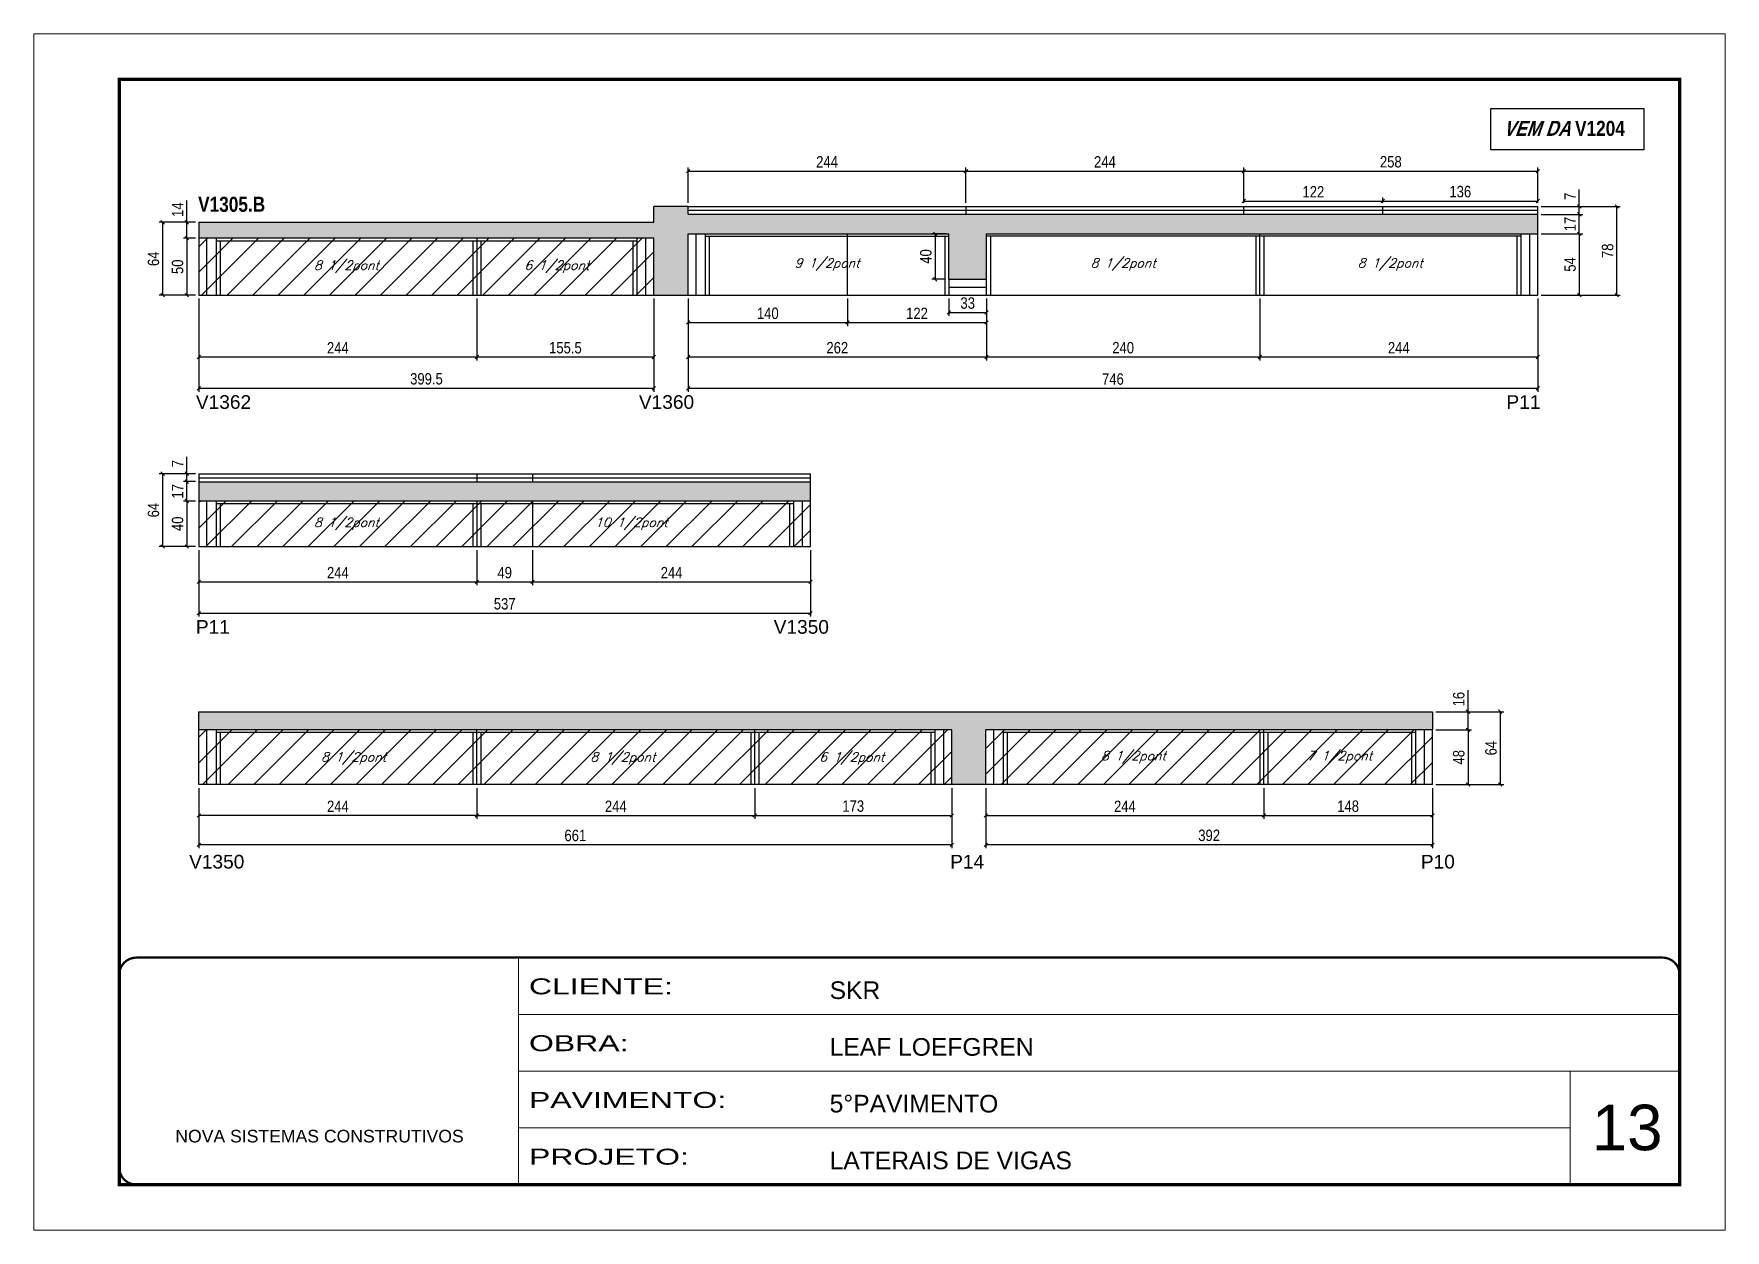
# Model space of a CAD drawing. Extents: x 3309 to 10384, y -2522 to 14608.
# Drawn here: x 3309 to 4794, y 10112 to 11162 of the extents above; entities that cross this region are included whole.
import ezdxf

# ---------------------------------------------------------------- set-up
doc = ezdxf.new("R2010")
doc.units = 0
doc.linetypes.add('CONTINUO', pattern=[0])
doc.linetypes.add('DASHED', pattern=[0.75, 0.5, -0.25])
for name, color, linetype in [('5', 5, 'Continuous'), ('COTA', 241, 'Continuous'), ('NOMENCLATURA', 7, 'Continuous'), ('Painéis', 200, 'Continuous'), ('SARR_2.2x7', 40, 'Continuous'), ('SARR_3.5x7', 81, 'Continuous'), ('texto', 7, 'Continuous')]:
    doc.layers.add(name, color=color, linetype=linetype)
for name, color, linetype, lineweight in [('CARIMBO', 255, 'Continuous', 9), ('Folhas', 255, 'Continuous', 9), ('Hachura', 251, 'Continuous', 9), ('SARRAFO DE PRESSAO', 251, 'DASHED', 9)]:
    doc.layers.add(name, color=color, linetype=linetype, lineweight=lineweight)
doc.styles.add('ARIAL', font='arial.ttf')
doc.styles.add('COTA TECNICA', font='techl___.ttf', dxfattribs={"height": 10})
doc.styles.add('Romans', font='romans.shx')
doc.styles.get("Standard").update_dxf_attribs({"font": 'arial.ttf'})
doc.styles.add('TECNICA', font='techb___.ttf', dxfattribs={"height": 10})
doc.styles.add('Tecnologia', font='')
doc.styles.get('Tecnologia').set_extended_font_data('Forgotten Futurist')
doc.dimstyles.new('PAINEL', dxfattribs={"dimtxt": 10, "dimasz": 3, "dimexe": 3, "dimexo": 3, "dimgap": 3, "dimtad": 1, "dimdec": 1, "dimzin": 12, "dimdsep": 46, "dimtxsty": 'COTA TECNICA', "dimblk1": 'OBLIQUE', "dimblk2": 'OBLIQUE', "dimsah": 1, "dimcen": 0.9, "dimclrd": 4, "dimclre": 4, "dimclrt": 240, "dimadec": 1, "dimazin": 3, "dimtfac": 1, "dimtdec": 1, "dimtmove": 0, "dimatfit": 3, "dimfxl": 1, "dimtolj": 1, "dimtzin": 12, "dimarcsym": 0})

msp = doc.modelspace()

# ---------------------------------------------------------------- texts
at = {"layer": '5', "linetype": 'Continuous'}
for s, rotation, p in [('V1362', 0.00004, (3451.67, 10832.99)), ('V1360', 0.00004, (3840.63, 10832.99)), ('P11', 0.00004, (4602.35, 10832.99)), ('P11', 0.00004, (3451.67, 10635.62)), ('V1350', 0.00004, (3959.01, 10635.62)), ('V1350', 0.00004, (3445.72, 10429.55)), ('P14', 0.00004, (4113.91, 10429.55)), ('P10', 359.99996, (4527.19, 10429.55))]:
    msp.add_text(s, height=12, rotation=rotation, dxfattribs=at).set_placement(p)
at = {"layer": 'CARIMBO', "style": 'ARIAL'}
msp.add_text('13', height=40, dxfattribs=at).set_placement((4677.23, 10182.28))
at = {"layer": 'NOMENCLATURA', "style": 'TECNICA'}
msp.add_text('V1305.B', height=13.2, dxfattribs=at).set_placement((3453.63, 11005.92))
at = {"layer": 'NOMENCLATURA', "insert": (4652.94, 11085.76, 0), "char_height": 13.2, "width": 300.2766, "attachment_point": 2, "style": 'TECNICA'}
msp.add_mtext('{\\Q19;VEM DA }V1204', dxfattribs=at)
at = {"layer": 'texto', "color": 2, "char_height": 8, "attachment_point": 5, "style": 'Romans'}
for s, insert in [('{\\Q19;\\C256;8 1/2pont}', (3583.85, 10957.73)), ('{\\Q19;\\C256;6 1/2pont}', (3768.6, 10957.73)), ('{\\Q19;\\C256;9 1/2pont}', (4005.85, 10959.73)), ('{\\Q19;\\C256;8 1/2pont}', (4265.85, 10959.73)), ('{\\Q19;\\C256;8 1/2pont}', (4500.35, 10959.73)), ('{\\Q19;\\C256;8 1/2pont}', (3583.85, 10732.07)), ('{\\Q19;\\C256;10 1/2pont}', (3833.93, 10732.07)), ('{\\Q19;\\C256;8 1/2pont}', (3590.1, 10526.18)), ('{\\Q19;\\C256;8 1/2pont}', (3826.6, 10526.18)), ('{\\Q19;\\C256;6 1/2pont}', (4027.6, 10526.18)), ('{\\Q19;\\C256;8 1/2pont}', (4274.85, 10527.18)), ('{\\Q19;\\C256;7 1/2pont}', (4455.85, 10527.18))]:
    msp.add_mtext(s, dxfattribs=dict(at, insert=insert))

# ---------------------------------------------------------------- blocks, each defined once
blk = doc.blocks.new('9999999999')
at = {"color": 30, "linetype": 'CONTINUO'}
for p, q in [((98564.6, 34230.2), (98564.6, 34429.4)), ((98564.6, 34379.6), (99584, 34379.6)), ((98564.6, 34329.8), (99488, 34329.8)), ((99584, 34329.8), (99488, 34329.8)), ((99488, 34329.8), (99488, 34230.2)), ((98564.6, 34280), (99488, 34280))]:
    blk.add_line(p, q, dxfattribs=at)
at = {"color": 30, "linetype": 'CONTINUO', "const_width": 2}
blk.add_lwpolyline([(99584, 34230.2), (99584, 34414.4, 0.414214), (99569, 34429.4), (98229, 34429.4, 0.414214), (98214, 34414.4), (98214, 34245.2, 0.414214), (98229, 34230.2), (99584, 34230.2)], format="xyb", dxfattribs=at)
at = {"layer": 'Folhas'}
blk.add_lwpolyline([(98139, 34190.2), (99624, 34190.2), (99624, 35240.2), (98139, 35240.2)], close=True, dxfattribs=at)
at = {"layer": 'Folhas', "color": 30, "const_width": 3}
blk.add_lwpolyline([(98214, 34230.2), (99584, 34230.2), (99584, 35200.2), (98214, 35200.2)], close=True, dxfattribs=at)
at = {"color": 7, "linetype": 'Continuous', "ltscale": 5, "style": 'ARIAL'}
for s, height, p in [('SKR', 15.48, (98837.7, 34393.1)), ('LEAF LOEFGREN', 15.483, (98837.7, 34343.3)), ('5°PAVIMENTO', 15.483, (98837.7, 34293.5)), ('NOVA SISTEMAS CONSTRUTIVOS', 11.059, (98263.2, 34267.2)), ('LATERAIS DE VIGAS', 15.483, (98837.7, 34243.7))]:
    blk.add_text(s, height=height, dxfattribs=at).set_placement(p)
at = {"layer": 'Folhas', "color": 7, "style": 'Tecnologia', "width": 1.5}
for s, p in [('CLIENTE:', (98573.7, 34397.2)), ('OBRA:', (98573.7, 34347.3)), ('PAVIMENTO:', (98573.7, 34297.5)), ('PROJETO:', (98573.7, 34247.7))]:
    blk.add_text(s, height=14, dxfattribs=at).set_placement(p)
blk = doc.blocks.new('_Oblique')
at = {"color": 0, "linetype": 'ByBlock', "lineweight": -2}
blk.add_line((-0.5, -0.5), (0.5, 0.5), dxfattribs=at)
blk = doc.blocks.new('*D278')
at = {"layer": 'COTA', "color": 4, "lineweight": -2, "transparency": 16777216}
for p, q in [((3454.3, 10929.7), (3454.3, 10848)), ((3853.8, 10929.7), (3853.8, 10848)), ((3454.3, 10851), (3853.8, 10851))]:
    blk.add_line(p, q, dxfattribs=at)
at = {"layer": 'Defpoints', "color": 0, "transparency": 16777216}
for p in [(3454.3, 10932.7), (3853.8, 10932.7), (3853.8, 10851)]:
    blk.add_point(p, dxfattribs=at)
at = {"layer": 'COTA', "color": 4, "lineweight": -2, "transparency": 16777216, "xscale": 3, "yscale": 3, "zscale": 3, "rotation": 180}
blk.add_blockref('_Oblique', (3454.3, 10851), dxfattribs=at)
at = {"layer": 'COTA', "color": 4, "lineweight": -2, "transparency": 16777216, "xscale": 3, "yscale": 3, "zscale": 3}
blk.add_blockref('_Oblique', (3853.8, 10851), dxfattribs=at)
at = {"layer": 'COTA', "color": 240, "transparency": 16777216, "insert": (3654.1, 10859.3), "char_height": 10, "attachment_point": 5, "style": 'COTA TECNICA'}
blk.add_mtext('\\A1;399.5', dxfattribs=at)
blk = doc.blocks.new('*D279')
at = {"layer": 'COTA', "color": 4, "lineweight": -2, "transparency": 16777216}
for p, q in [((3454.3, 10929.7), (3454.3, 10875.5)), ((3698.3, 10929.7), (3698.3, 10875.5)), ((3454.3, 10878.5), (3698.3, 10878.5))]:
    blk.add_line(p, q, dxfattribs=at)
at = {"layer": 'Defpoints', "color": 0, "transparency": 16777216}
for p in [(3454.3, 10932.7), (3698.3, 10932.7), (3698.3, 10878.5)]:
    blk.add_point(p, dxfattribs=at)
at = {"layer": 'COTA', "color": 4, "lineweight": -2, "transparency": 16777216, "xscale": 3, "yscale": 3, "zscale": 3, "rotation": 180}
blk.add_blockref('_Oblique', (3454.3, 10878.5), dxfattribs=at)
at = {"layer": 'COTA', "color": 4, "lineweight": -2, "transparency": 16777216, "xscale": 3, "yscale": 3, "zscale": 3}
blk.add_blockref('_Oblique', (3698.3, 10878.5), dxfattribs=at)
at = {"layer": 'COTA', "color": 240, "transparency": 16777216, "insert": (3576.3, 10886.6), "char_height": 10, "attachment_point": 5, "style": 'COTA TECNICA'}
blk.add_mtext('\\A1;244', dxfattribs=at)
blk = doc.blocks.new('*D280')
at = {"layer": 'COTA', "color": 4, "lineweight": -2, "transparency": 16777216}
for p, q in [((3698.3, 10929.7), (3698.3, 10875.5)), ((3853.8, 10929.7), (3853.8, 10875.5)), ((3698.3, 10878.5), (3853.8, 10878.5))]:
    blk.add_line(p, q, dxfattribs=at)
at = {"layer": 'Defpoints', "color": 0, "transparency": 16777216}
for p in [(3698.3, 10932.7), (3853.8, 10932.7), (3853.8, 10878.5)]:
    blk.add_point(p, dxfattribs=at)
at = {"layer": 'COTA', "color": 4, "lineweight": -2, "transparency": 16777216, "xscale": 3, "yscale": 3, "zscale": 3, "rotation": 180}
blk.add_blockref('_Oblique', (3698.3, 10878.5), dxfattribs=at)
at = {"layer": 'COTA', "color": 4, "lineweight": -2, "transparency": 16777216, "xscale": 3, "yscale": 3, "zscale": 3}
blk.add_blockref('_Oblique', (3853.8, 10878.5), dxfattribs=at)
at = {"layer": 'COTA', "color": 240, "transparency": 16777216, "insert": (3776.1, 10886.6), "char_height": 10, "attachment_point": 5, "style": 'COTA TECNICA'}
blk.add_mtext('\\A1;155.5', dxfattribs=at)
blk = doc.blocks.new('*D281')
at = {"layer": 'COTA', "color": 4, "lineweight": -2, "transparency": 16777216}
for p, q in [((3443.7, 10996.7), (3443.7, 11015.9)), ((3451.3, 10996.7), (3440.7, 10996.7)), ((3443.7, 10982.7), (3443.7, 10996.7)), ((3451.3, 10982.7), (3440.7, 10982.7))]:
    blk.add_line(p, q, dxfattribs=at)
at = {"layer": 'Defpoints', "color": 0, "transparency": 16777216}
for p in [(3443.7, 10996.7), (3454.3, 10996.7), (3454.3, 10982.7)]:
    blk.add_point(p, dxfattribs=at)
at = {"layer": 'COTA', "color": 4, "lineweight": -2, "transparency": 16777216, "xscale": 3, "yscale": 3, "zscale": 3}
for p, rotation in [((3443.7, 10996.7), 90), ((3443.7, 10982.7), 270)]:
    blk.add_blockref('_Oblique', p, dxfattribs=dict(at, rotation=rotation))
at = {"layer": 'COTA', "color": 240, "transparency": 16777216, "insert": (3435.6, 11007.8), "char_height": 10, "attachment_point": 5, "rotation": 90, "style": 'COTA TECNICA'}
blk.add_mtext('\\A1;14', dxfattribs=at)
blk = doc.blocks.new('*D282')
at = {"layer": 'COTA', "color": 4, "lineweight": -2, "transparency": 16777216}
for p, q in [((3451.3, 10982.7), (3440.7, 10982.7)), ((3443.7, 10982.7), (3443.7, 10932.7)), ((3451.3, 10932.7), (3440.7, 10932.7))]:
    blk.add_line(p, q, dxfattribs=at)
at = {"layer": 'Defpoints', "color": 0, "transparency": 16777216}
for p in [(3454.3, 10982.7), (3443.7, 10932.7), (3454.3, 10932.7)]:
    blk.add_point(p, dxfattribs=at)
at = {"layer": 'COTA', "color": 4, "lineweight": -2, "transparency": 16777216, "xscale": 3, "yscale": 3, "zscale": 3}
for p, rotation in [((3443.7, 10982.7), 90), ((3443.7, 10932.7), 270)]:
    blk.add_blockref('_Oblique', p, dxfattribs=dict(at, rotation=rotation))
at = {"layer": 'COTA', "color": 240, "transparency": 16777216, "insert": (3435.6, 10957.7), "char_height": 10, "attachment_point": 5, "rotation": 90, "style": 'COTA TECNICA'}
blk.add_mtext('\\A1;50', dxfattribs=at)
blk = doc.blocks.new('*D283')
at = {"layer": 'COTA', "color": 4, "lineweight": -2, "transparency": 16777216}
for p, q in [((3451.3, 10996.7), (3419.5, 10996.7)), ((3422.5, 10932.7), (3422.5, 10996.7)), ((3451.3, 10932.7), (3419.5, 10932.7))]:
    blk.add_line(p, q, dxfattribs=at)
at = {"layer": 'Defpoints', "color": 0, "transparency": 16777216}
for p in [(3422.5, 10996.7), (3454.3, 10996.7), (3454.3, 10932.7)]:
    blk.add_point(p, dxfattribs=at)
at = {"layer": 'COTA', "color": 4, "lineweight": -2, "transparency": 16777216, "xscale": 3, "yscale": 3, "zscale": 3}
for p, rotation in [((3422.5, 10996.7), 90), ((3422.5, 10932.7), 270)]:
    blk.add_blockref('_Oblique', p, dxfattribs=dict(at, rotation=rotation))
at = {"layer": 'COTA', "color": 240, "transparency": 16777216, "insert": (3414.4, 10964.7), "char_height": 10, "attachment_point": 5, "rotation": 90, "style": 'COTA TECNICA'}
blk.add_mtext('\\A1;64', dxfattribs=at)
blk = doc.blocks.new('*D284')
at = {"layer": 'COTA', "color": 4, "lineweight": -2, "transparency": 16777216}
for p, q in [((3883.8, 10929.7), (3883.8, 10848)), ((4629.8, 10929.7), (4629.8, 10848)), ((3883.8, 10851), (4629.8, 10851))]:
    blk.add_line(p, q, dxfattribs=at)
at = {"layer": 'Defpoints', "color": 0, "transparency": 16777216}
for p in [(3883.8, 10932.7), (4629.8, 10932.7), (4629.8, 10851)]:
    blk.add_point(p, dxfattribs=at)
at = {"layer": 'COTA', "color": 4, "lineweight": -2, "transparency": 16777216, "xscale": 3, "yscale": 3, "zscale": 3, "rotation": 180}
blk.add_blockref('_Oblique', (3883.8, 10851), dxfattribs=at)
at = {"layer": 'COTA', "color": 4, "lineweight": -2, "transparency": 16777216, "xscale": 3, "yscale": 3, "zscale": 3}
blk.add_blockref('_Oblique', (4629.8, 10851), dxfattribs=at)
at = {"layer": 'COTA', "color": 240, "transparency": 16777216, "insert": (4256.8, 10859.1), "char_height": 10, "attachment_point": 5, "style": 'COTA TECNICA'}
blk.add_mtext('\\A1;746', dxfattribs=at)
blk = doc.blocks.new('*D285')
at = {"layer": 'COTA', "color": 4, "lineweight": -2, "transparency": 16777216}
for p, q in [((4109.8, 10986.7), (4097.7, 10986.7)), ((4100.7, 10986.7), (4100.7, 10946.7)), ((4109.8, 10946.7), (4097.7, 10946.7))]:
    blk.add_line(p, q, dxfattribs=at)
at = {"layer": 'Defpoints', "color": 0, "transparency": 16777216}
for p in [(4112.8, 10986.7), (4100.7, 10946.7), (4112.8, 10946.7)]:
    blk.add_point(p, dxfattribs=at)
at = {"layer": 'COTA', "color": 4, "lineweight": -2, "transparency": 16777216, "xscale": 3, "yscale": 3, "zscale": 3}
for p, rotation in [((4100.7, 10986.7), 90), ((4100.7, 10946.7), 270)]:
    blk.add_blockref('_Oblique', p, dxfattribs=dict(at, rotation=rotation))
at = {"layer": 'COTA', "color": 240, "transparency": 16777216, "insert": (4092.6, 10966.7), "char_height": 10, "attachment_point": 5, "rotation": 90, "style": 'COTA TECNICA'}
blk.add_mtext('\\A1;40', dxfattribs=at)
blk = doc.blocks.new('*D286')
at = {"layer": 'COTA', "color": 4, "lineweight": -2, "transparency": 16777216}
for p, q in [((3883.8, 10929.7), (3883.8, 10875.5)), ((4145.8, 10929.7), (4145.8, 10875.5)), ((3883.8, 10878.5), (4145.8, 10878.5))]:
    blk.add_line(p, q, dxfattribs=at)
at = {"layer": 'Defpoints', "color": 0, "transparency": 16777216}
for p in [(3883.8, 10932.7), (4145.8, 10932.7), (4145.8, 10878.5)]:
    blk.add_point(p, dxfattribs=at)
at = {"layer": 'COTA', "color": 4, "lineweight": -2, "transparency": 16777216, "xscale": 3, "yscale": 3, "zscale": 3, "rotation": 180}
blk.add_blockref('_Oblique', (3883.8, 10878.5), dxfattribs=at)
at = {"layer": 'COTA', "color": 4, "lineweight": -2, "transparency": 16777216, "xscale": 3, "yscale": 3, "zscale": 3}
blk.add_blockref('_Oblique', (4145.8, 10878.5), dxfattribs=at)
at = {"layer": 'COTA', "color": 240, "transparency": 16777216, "insert": (4014.8, 10886.6), "char_height": 10, "attachment_point": 5, "style": 'COTA TECNICA'}
blk.add_mtext('\\A1;262', dxfattribs=at)
blk = doc.blocks.new('*D287')
at = {"layer": 'COTA', "color": 4, "lineweight": -2, "transparency": 16777216}
for p, q in [((3883.8, 10929.7), (3883.8, 10905.7)), ((4023.8, 10929.7), (4023.8, 10905.7)), ((3883.8, 10908.7), (4023.8, 10908.7))]:
    blk.add_line(p, q, dxfattribs=at)
at = {"layer": 'Defpoints', "color": 0, "transparency": 16777216}
for p in [(3883.8, 10932.7), (4023.8, 10932.7), (4023.8, 10908.7)]:
    blk.add_point(p, dxfattribs=at)
at = {"layer": 'COTA', "color": 4, "lineweight": -2, "transparency": 16777216, "xscale": 3, "yscale": 3, "zscale": 3, "rotation": 180}
blk.add_blockref('_Oblique', (3883.8, 10908.7), dxfattribs=at)
at = {"layer": 'COTA', "color": 4, "lineweight": -2, "transparency": 16777216, "xscale": 3, "yscale": 3, "zscale": 3}
blk.add_blockref('_Oblique', (4023.8, 10908.7), dxfattribs=at)
at = {"layer": 'COTA', "color": 240, "transparency": 16777216, "insert": (3953.8, 10916.8), "char_height": 10, "attachment_point": 5, "style": 'COTA TECNICA'}
blk.add_mtext('\\A1;140', dxfattribs=at)
blk = doc.blocks.new('*D288')
at = {"layer": 'COTA', "color": 4, "lineweight": -2, "transparency": 16777216}
for p, q in [((4023.8, 10929.7), (4023.8, 10905.7)), ((4145.8, 10929.7), (4145.8, 10905.7)), ((4023.8, 10908.7), (4145.8, 10908.7))]:
    blk.add_line(p, q, dxfattribs=at)
at = {"layer": 'Defpoints', "color": 0, "transparency": 16777216}
for p in [(4023.8, 10932.7), (4145.8, 10932.7), (4145.8, 10908.7)]:
    blk.add_point(p, dxfattribs=at)
at = {"layer": 'COTA', "color": 4, "lineweight": -2, "transparency": 16777216, "xscale": 3, "yscale": 3, "zscale": 3, "rotation": 180}
blk.add_blockref('_Oblique', (4023.8, 10908.7), dxfattribs=at)
at = {"layer": 'COTA', "color": 4, "lineweight": -2, "transparency": 16777216, "xscale": 3, "yscale": 3, "zscale": 3}
blk.add_blockref('_Oblique', (4145.8, 10908.7), dxfattribs=at)
at = {"layer": 'COTA', "color": 240, "transparency": 16777216, "insert": (4084.8, 10916.8), "char_height": 10, "attachment_point": 5, "style": 'COTA TECNICA'}
blk.add_mtext('\\A1;122', dxfattribs=at)
blk = doc.blocks.new('*D289')
at = {"layer": 'COTA', "color": 4, "lineweight": -2, "transparency": 16777216}
for p, q in [((4145.8, 10929.7), (4145.8, 10875.5)), ((4385.8, 10929.7), (4385.8, 10875.5)), ((4145.8, 10878.5), (4385.8, 10878.5))]:
    blk.add_line(p, q, dxfattribs=at)
at = {"layer": 'Defpoints', "color": 0, "transparency": 16777216}
for p in [(4145.8, 10932.7), (4385.8, 10932.7), (4385.8, 10878.5)]:
    blk.add_point(p, dxfattribs=at)
at = {"layer": 'COTA', "color": 4, "lineweight": -2, "transparency": 16777216, "xscale": 3, "yscale": 3, "zscale": 3, "rotation": 180}
blk.add_blockref('_Oblique', (4145.8, 10878.5), dxfattribs=at)
at = {"layer": 'COTA', "color": 4, "lineweight": -2, "transparency": 16777216, "xscale": 3, "yscale": 3, "zscale": 3}
blk.add_blockref('_Oblique', (4385.8, 10878.5), dxfattribs=at)
at = {"layer": 'COTA', "color": 240, "transparency": 16777216, "insert": (4265.8, 10886.6), "char_height": 10, "attachment_point": 5, "style": 'COTA TECNICA'}
blk.add_mtext('\\A1;240', dxfattribs=at)
blk = doc.blocks.new('*D290')
at = {"layer": 'COTA', "color": 4, "lineweight": -2, "transparency": 16777216}
for p, q in [((4385.8, 10929.7), (4385.8, 10875.5)), ((4629.8, 10929.7), (4629.8, 10875.5)), ((4385.8, 10878.5), (4629.8, 10878.5))]:
    blk.add_line(p, q, dxfattribs=at)
at = {"layer": 'Defpoints', "color": 0, "transparency": 16777216}
for p in [(4385.8, 10932.7), (4629.8, 10932.7), (4629.8, 10878.5)]:
    blk.add_point(p, dxfattribs=at)
at = {"layer": 'COTA', "color": 4, "lineweight": -2, "transparency": 16777216, "xscale": 3, "yscale": 3, "zscale": 3, "rotation": 180}
blk.add_blockref('_Oblique', (4385.8, 10878.5), dxfattribs=at)
at = {"layer": 'COTA', "color": 4, "lineweight": -2, "transparency": 16777216, "xscale": 3, "yscale": 3, "zscale": 3}
blk.add_blockref('_Oblique', (4629.8, 10878.5), dxfattribs=at)
at = {"layer": 'COTA', "color": 240, "transparency": 16777216, "insert": (4507.8, 10886.6), "char_height": 10, "attachment_point": 5, "style": 'COTA TECNICA'}
blk.add_mtext('\\A1;244', dxfattribs=at)
blk = doc.blocks.new('*D291')
at = {"layer": 'COTA', "color": 4, "lineweight": -2, "transparency": 16777216}
for p, q in [((4112.8, 10929.7), (4112.8, 10914.6)), ((4145.8, 10929.7), (4145.8, 10914.6)), ((4112.8, 10917.6), (4145.8, 10917.6))]:
    blk.add_line(p, q, dxfattribs=at)
at = {"layer": 'Defpoints', "color": 0, "transparency": 16777216}
for p in [(4112.8, 10932.7), (4145.8, 10932.7), (4145.8, 10917.6)]:
    blk.add_point(p, dxfattribs=at)
at = {"layer": 'COTA', "color": 4, "lineweight": -2, "transparency": 16777216, "xscale": 3, "yscale": 3, "zscale": 3, "rotation": 180}
blk.add_blockref('_Oblique', (4112.8, 10917.6), dxfattribs=at)
at = {"layer": 'COTA', "color": 4, "lineweight": -2, "transparency": 16777216, "xscale": 3, "yscale": 3, "zscale": 3}
blk.add_blockref('_Oblique', (4145.8, 10917.6), dxfattribs=at)
at = {"layer": 'COTA', "color": 240, "transparency": 16777216, "insert": (4129.3, 10925.8), "char_height": 10, "attachment_point": 5, "style": 'COTA TECNICA'}
blk.add_mtext('\\A1;33', dxfattribs=at)
blk = doc.blocks.new('*D292')
at = {"layer": 'COTA', "color": 4, "lineweight": -2, "transparency": 16777216}
for p, q in [((4632.8, 10986.7), (4669.3, 10986.7)), ((4666.3, 10986.7), (4666.3, 10932.7)), ((4632.8, 10932.7), (4669.3, 10932.7))]:
    blk.add_line(p, q, dxfattribs=at)
at = {"layer": 'Defpoints', "color": 0, "transparency": 16777216}
for p in [(4629.8, 10986.7), (4629.8, 10932.7), (4666.3, 10932.7)]:
    blk.add_point(p, dxfattribs=at)
at = {"layer": 'COTA', "color": 4, "lineweight": -2, "transparency": 16777216, "xscale": 3, "yscale": 3, "zscale": 3}
for p, rotation in [((4666.3, 10986.7), 90), ((4666.3, 10932.7), 270)]:
    blk.add_blockref('_Oblique', p, dxfattribs=dict(at, rotation=rotation))
at = {"layer": 'COTA', "color": 240, "transparency": 16777216, "insert": (4658.2, 10959.7), "char_height": 10, "attachment_point": 5, "rotation": 90, "style": 'COTA TECNICA'}
blk.add_mtext('\\A1;54', dxfattribs=at)
blk = doc.blocks.new('*D293')
at = {"layer": 'COTA', "color": 4, "lineweight": -2, "transparency": 16777216}
for p, q in [((4632.8, 11003.7), (4669.3, 11003.7)), ((4666.3, 10986.7), (4666.3, 11003.7)), ((4632.8, 10986.7), (4669.3, 10986.7))]:
    blk.add_line(p, q, dxfattribs=at)
at = {"layer": 'Defpoints', "color": 0, "transparency": 16777216}
for p in [(4629.8, 11003.7), (4666.3, 11003.7), (4629.8, 10986.7)]:
    blk.add_point(p, dxfattribs=at)
at = {"layer": 'COTA', "color": 4, "lineweight": -2, "transparency": 16777216, "xscale": 3, "yscale": 3, "zscale": 3}
for p, rotation in [((4666.3, 11003.7), 90), ((4666.3, 10986.7), 270)]:
    blk.add_blockref('_Oblique', p, dxfattribs=dict(at, rotation=rotation))
at = {"layer": 'COTA', "color": 240, "transparency": 16777216, "insert": (4658.2, 10995.2), "char_height": 10, "attachment_point": 5, "rotation": 90, "style": 'COTA TECNICA'}
blk.add_mtext('\\A1;17', dxfattribs=at)
blk = doc.blocks.new('*D294')
at = {"layer": 'COTA', "color": 4, "lineweight": -2, "transparency": 16777216}
for p, q in [((4666.3, 11010.7), (4666.3, 11025.5)), ((4632.8, 11010.7), (4669.3, 11010.7)), ((4666.3, 11003.7), (4666.3, 11010.7)), ((4632.8, 11003.7), (4669.3, 11003.7))]:
    blk.add_line(p, q, dxfattribs=at)
at = {"layer": 'Defpoints', "color": 0, "transparency": 16777216}
for p in [(4629.8, 11010.7), (4666.3, 11010.7), (4629.8, 11003.7)]:
    blk.add_point(p, dxfattribs=at)
at = {"layer": 'COTA', "color": 4, "lineweight": -2, "transparency": 16777216, "xscale": 3, "yscale": 3, "zscale": 3}
for p, rotation in [((4666.3, 11010.7), 90), ((4666.3, 11003.7), 270)]:
    blk.add_blockref('_Oblique', p, dxfattribs=dict(at, rotation=rotation))
at = {"layer": 'COTA', "color": 240, "transparency": 16777216, "insert": (4658.2, 11019.6), "char_height": 10, "attachment_point": 5, "rotation": 90, "style": 'COTA TECNICA'}
blk.add_mtext('\\A1;7', dxfattribs=at)
blk = doc.blocks.new('*D295')
at = {"layer": 'COTA', "color": 4, "lineweight": -2, "transparency": 16777216}
for p, q in [((4632.8, 11010.7), (4702.3, 11010.7)), ((4699.3, 10932.7), (4699.3, 11010.7)), ((4632.8, 10932.7), (4702.3, 10932.7))]:
    blk.add_line(p, q, dxfattribs=at)
at = {"layer": 'Defpoints', "color": 0, "transparency": 16777216}
for p in [(4629.8, 11010.7), (4699.3, 11010.7), (4629.8, 10932.7)]:
    blk.add_point(p, dxfattribs=at)
at = {"layer": 'COTA', "color": 4, "lineweight": -2, "transparency": 16777216, "xscale": 3, "yscale": 3, "zscale": 3}
for p, rotation in [((4699.3, 11010.7), 90), ((4699.3, 10932.7), 270)]:
    blk.add_blockref('_Oblique', p, dxfattribs=dict(at, rotation=rotation))
at = {"layer": 'COTA', "color": 240, "transparency": 16777216, "insert": (4691.2, 10971.7), "char_height": 10, "attachment_point": 5, "rotation": 90, "style": 'COTA TECNICA'}
blk.add_mtext('\\A1;78', dxfattribs=at)
blk = doc.blocks.new('*D296')
at = {"layer": 'COTA', "color": 4, "lineweight": -2, "transparency": 16777216}
for p, q in [((3883.8, 11013.7), (3883.8, 11044.7)), ((3883.8, 11041.7), (4127.8, 11041.7)), ((4127.8, 11013.7), (4127.8, 11044.7))]:
    blk.add_line(p, q, dxfattribs=at)
at = {"layer": 'Defpoints', "color": 0, "transparency": 16777216}
for p in [(4127.8, 11041.7), (3883.8, 11010.7), (4127.8, 11010.7)]:
    blk.add_point(p, dxfattribs=at)
at = {"layer": 'COTA', "color": 4, "lineweight": -2, "transparency": 16777216, "xscale": 3, "yscale": 3, "zscale": 3, "rotation": 180}
blk.add_blockref('_Oblique', (3883.8, 11041.7), dxfattribs=at)
at = {"layer": 'COTA', "color": 4, "lineweight": -2, "transparency": 16777216, "xscale": 3, "yscale": 3, "zscale": 3}
blk.add_blockref('_Oblique', (4127.8, 11041.7), dxfattribs=at)
at = {"layer": 'COTA', "color": 240, "transparency": 16777216, "insert": (4005.8, 11049.8), "char_height": 10, "attachment_point": 5, "style": 'COTA TECNICA'}
blk.add_mtext('\\A1;244', dxfattribs=at)
blk = doc.blocks.new('*D297')
at = {"layer": 'COTA', "color": 4, "lineweight": -2, "transparency": 16777216}
for p, q in [((4127.8, 11013.7), (4127.8, 11044.7)), ((4127.8, 11041.7), (4371.8, 11041.7)), ((4371.8, 11013.7), (4371.8, 11044.7))]:
    blk.add_line(p, q, dxfattribs=at)
at = {"layer": 'Defpoints', "color": 0, "transparency": 16777216}
for p in [(4371.8, 11041.7), (4127.8, 11010.7), (4371.8, 11010.7)]:
    blk.add_point(p, dxfattribs=at)
at = {"layer": 'COTA', "color": 4, "lineweight": -2, "transparency": 16777216, "xscale": 3, "yscale": 3, "zscale": 3, "rotation": 180}
blk.add_blockref('_Oblique', (4127.8, 11041.7), dxfattribs=at)
at = {"layer": 'COTA', "color": 4, "lineweight": -2, "transparency": 16777216, "xscale": 3, "yscale": 3, "zscale": 3}
blk.add_blockref('_Oblique', (4371.8, 11041.7), dxfattribs=at)
at = {"layer": 'COTA', "color": 240, "transparency": 16777216, "insert": (4249.8, 11049.8), "char_height": 10, "attachment_point": 5, "style": 'COTA TECNICA'}
blk.add_mtext('\\A1;244', dxfattribs=at)
blk = doc.blocks.new('*D298')
at = {"layer": 'COTA', "color": 4, "lineweight": -2, "transparency": 16777216}
for p, q in [((4371.8, 11013.7), (4371.8, 11044.7)), ((4371.8, 11041.7), (4629.8, 11041.7)), ((4629.8, 11013.7), (4629.8, 11044.7))]:
    blk.add_line(p, q, dxfattribs=at)
at = {"layer": 'Defpoints', "color": 0, "transparency": 16777216}
for p in [(4629.8, 11041.7), (4371.8, 11010.7), (4629.8, 11010.7)]:
    blk.add_point(p, dxfattribs=at)
at = {"layer": 'COTA', "color": 4, "lineweight": -2, "transparency": 16777216, "xscale": 3, "yscale": 3, "zscale": 3, "rotation": 180}
blk.add_blockref('_Oblique', (4371.8, 11041.7), dxfattribs=at)
at = {"layer": 'COTA', "color": 4, "lineweight": -2, "transparency": 16777216, "xscale": 3, "yscale": 3, "zscale": 3}
blk.add_blockref('_Oblique', (4629.8, 11041.7), dxfattribs=at)
at = {"layer": 'COTA', "color": 240, "transparency": 16777216, "insert": (4500.8, 11049.8), "char_height": 10, "attachment_point": 5, "style": 'COTA TECNICA'}
blk.add_mtext('\\A1;258', dxfattribs=at)
blk = doc.blocks.new('*D299')
at = {"layer": 'COTA', "color": 4, "lineweight": -2, "transparency": 16777216}
for p, q in [((4371.8, 11013.7), (4371.8, 11018.4)), ((4371.8, 11015.4), (4493.8, 11015.4)), ((4493.8, 11013.7), (4493.8, 11018.4))]:
    blk.add_line(p, q, dxfattribs=at)
at = {"layer": 'Defpoints', "color": 0, "transparency": 16777216}
for p in [(4371.8, 11010.7), (4493.8, 11015.4), (4493.8, 11010.7)]:
    blk.add_point(p, dxfattribs=at)
at = {"layer": 'COTA', "color": 4, "lineweight": -2, "transparency": 16777216, "xscale": 3, "yscale": 3, "zscale": 3, "rotation": 180}
blk.add_blockref('_Oblique', (4371.8, 11015.4), dxfattribs=at)
at = {"layer": 'COTA', "color": 4, "lineweight": -2, "transparency": 16777216, "xscale": 3, "yscale": 3, "zscale": 3}
blk.add_blockref('_Oblique', (4493.8, 11015.4), dxfattribs=at)
at = {"layer": 'COTA', "color": 240, "transparency": 16777216, "insert": (4432.8, 11023.5), "char_height": 10, "attachment_point": 5, "style": 'COTA TECNICA'}
blk.add_mtext('\\A1;122', dxfattribs=at)
blk = doc.blocks.new('*D300')
at = {"layer": 'COTA', "color": 4, "lineweight": -2, "transparency": 16777216}
for p, q in [((4493.8, 11013.7), (4493.8, 11018.4)), ((4493.8, 11015.4), (4629.8, 11015.4)), ((4629.8, 11013.7), (4629.8, 11018.4))]:
    blk.add_line(p, q, dxfattribs=at)
at = {"layer": 'Defpoints', "color": 0, "transparency": 16777216}
for p in [(4493.8, 11010.7), (4629.8, 11015.4), (4629.8, 11010.7)]:
    blk.add_point(p, dxfattribs=at)
at = {"layer": 'COTA', "color": 4, "lineweight": -2, "transparency": 16777216, "xscale": 3, "yscale": 3, "zscale": 3, "rotation": 180}
blk.add_blockref('_Oblique', (4493.8, 11015.4), dxfattribs=at)
at = {"layer": 'COTA', "color": 4, "lineweight": -2, "transparency": 16777216, "xscale": 3, "yscale": 3, "zscale": 3}
blk.add_blockref('_Oblique', (4629.8, 11015.4), dxfattribs=at)
at = {"layer": 'COTA', "color": 240, "transparency": 16777216, "insert": (4561.8, 11023.6), "char_height": 10, "attachment_point": 5, "style": 'COTA TECNICA'}
blk.add_mtext('\\A1;136', dxfattribs=at)
blk = doc.blocks.new('*D301')
at = {"layer": 'COTA', "color": 4, "lineweight": -2, "transparency": 16777216}
for p, q in [((3454.3, 10709.1), (3454.3, 10650.6)), ((3991.3, 10709.1), (3991.3, 10650.6)), ((3454.3, 10653.6), (3991.3, 10653.6))]:
    blk.add_line(p, q, dxfattribs=at)
at = {"layer": 'Defpoints', "color": 0, "transparency": 16777216}
for p in [(3454.3, 10712.1), (3991.3, 10712.1), (3991.3, 10653.6)]:
    blk.add_point(p, dxfattribs=at)
at = {"layer": 'COTA', "color": 4, "lineweight": -2, "transparency": 16777216, "xscale": 3, "yscale": 3, "zscale": 3, "rotation": 180}
blk.add_blockref('_Oblique', (3454.3, 10653.6), dxfattribs=at)
at = {"layer": 'COTA', "color": 4, "lineweight": -2, "transparency": 16777216, "xscale": 3, "yscale": 3, "zscale": 3}
blk.add_blockref('_Oblique', (3991.3, 10653.6), dxfattribs=at)
at = {"layer": 'COTA', "color": 240, "transparency": 16777216, "insert": (3722.8, 10661.8), "char_height": 10, "attachment_point": 5, "style": 'COTA TECNICA'}
blk.add_mtext('\\A1;537', dxfattribs=at)
blk = doc.blocks.new('*D302')
at = {"layer": 'COTA', "color": 4, "lineweight": -2, "transparency": 16777216}
for p, q in [((3454.3, 10709.1), (3454.3, 10678.1)), ((3698.3, 10709.1), (3698.3, 10678.1)), ((3454.3, 10681.1), (3698.3, 10681.1))]:
    blk.add_line(p, q, dxfattribs=at)
at = {"layer": 'Defpoints', "color": 0, "transparency": 16777216}
for p in [(3454.3, 10712.1), (3698.3, 10712.1), (3698.3, 10681.1)]:
    blk.add_point(p, dxfattribs=at)
at = {"layer": 'COTA', "color": 4, "lineweight": -2, "transparency": 16777216, "xscale": 3, "yscale": 3, "zscale": 3, "rotation": 180}
blk.add_blockref('_Oblique', (3454.3, 10681.1), dxfattribs=at)
at = {"layer": 'COTA', "color": 4, "lineweight": -2, "transparency": 16777216, "xscale": 3, "yscale": 3, "zscale": 3}
blk.add_blockref('_Oblique', (3698.3, 10681.1), dxfattribs=at)
at = {"layer": 'COTA', "color": 240, "transparency": 16777216, "insert": (3576.3, 10689.2), "char_height": 10, "attachment_point": 5, "style": 'COTA TECNICA'}
blk.add_mtext('\\A1;244', dxfattribs=at)
blk = doc.blocks.new('*D303')
at = {"layer": 'COTA', "color": 4, "lineweight": -2, "transparency": 16777216}
for p, q in [((3698.3, 10709.1), (3698.3, 10678.1)), ((3747.3, 10709.1), (3747.3, 10678.1)), ((3698.3, 10681.1), (3747.3, 10681.1))]:
    blk.add_line(p, q, dxfattribs=at)
at = {"layer": 'Defpoints', "color": 0, "transparency": 16777216}
for p in [(3698.3, 10712.1), (3747.3, 10712.1), (3747.3, 10681.1)]:
    blk.add_point(p, dxfattribs=at)
at = {"layer": 'COTA', "color": 4, "lineweight": -2, "transparency": 16777216, "xscale": 3, "yscale": 3, "zscale": 3, "rotation": 180}
blk.add_blockref('_Oblique', (3698.3, 10681.1), dxfattribs=at)
at = {"layer": 'COTA', "color": 4, "lineweight": -2, "transparency": 16777216, "xscale": 3, "yscale": 3, "zscale": 3}
blk.add_blockref('_Oblique', (3747.3, 10681.1), dxfattribs=at)
at = {"layer": 'COTA', "color": 240, "transparency": 16777216, "insert": (3722.8, 10689.2), "char_height": 10, "attachment_point": 5, "style": 'COTA TECNICA'}
blk.add_mtext('\\A1;49', dxfattribs=at)
blk = doc.blocks.new('*D304')
at = {"layer": 'COTA', "color": 4, "lineweight": -2, "transparency": 16777216}
for p, q in [((3451.3, 10769.1), (3440.7, 10769.1)), ((3443.7, 10752.1), (3443.7, 10769.1)), ((3451.3, 10752.1), (3440.7, 10752.1))]:
    blk.add_line(p, q, dxfattribs=at)
at = {"layer": 'Defpoints', "color": 0, "transparency": 16777216}
for p in [(3443.7, 10769.1), (3454.3, 10769.1), (3454.3, 10752.1)]:
    blk.add_point(p, dxfattribs=at)
at = {"layer": 'COTA', "color": 4, "lineweight": -2, "transparency": 16777216, "xscale": 3, "yscale": 3, "zscale": 3}
for p, rotation in [((3443.7, 10769.1), 90), ((3443.7, 10752.1), 270)]:
    blk.add_blockref('_Oblique', p, dxfattribs=dict(at, rotation=rotation))
at = {"layer": 'COTA', "color": 240, "transparency": 16777216, "insert": (3435.6, 10760.6), "char_height": 10, "attachment_point": 5, "rotation": 90, "style": 'COTA TECNICA'}
blk.add_mtext('\\A1;17', dxfattribs=at)
blk = doc.blocks.new('*D305')
at = {"layer": 'COTA', "color": 4, "lineweight": -2, "transparency": 16777216}
for p, q in [((3451.3, 10752.1), (3440.7, 10752.1)), ((3443.7, 10752.1), (3443.7, 10712.1)), ((3451.3, 10712.1), (3440.7, 10712.1))]:
    blk.add_line(p, q, dxfattribs=at)
at = {"layer": 'Defpoints', "color": 0, "transparency": 16777216}
for p in [(3454.3, 10752.1), (3443.7, 10712.1), (3454.3, 10712.1)]:
    blk.add_point(p, dxfattribs=at)
at = {"layer": 'COTA', "color": 4, "lineweight": -2, "transparency": 16777216, "xscale": 3, "yscale": 3, "zscale": 3}
for p, rotation in [((3443.7, 10752.1), 90), ((3443.7, 10712.1), 270)]:
    blk.add_blockref('_Oblique', p, dxfattribs=dict(at, rotation=rotation))
at = {"layer": 'COTA', "color": 240, "transparency": 16777216, "insert": (3435.6, 10732.1), "char_height": 10, "attachment_point": 5, "rotation": 90, "style": 'COTA TECNICA'}
blk.add_mtext('\\A1;40', dxfattribs=at)
blk = doc.blocks.new('*D306')
at = {"layer": 'COTA', "color": 4, "lineweight": -2, "transparency": 16777216}
for p, q in [((3451.3, 10776.1), (3419.5, 10776.1)), ((3422.5, 10712.1), (3422.5, 10776.1)), ((3451.3, 10712.1), (3419.5, 10712.1))]:
    blk.add_line(p, q, dxfattribs=at)
at = {"layer": 'Defpoints', "color": 0, "transparency": 16777216}
for p in [(3422.5, 10776.1), (3454.3, 10776.1), (3454.3, 10712.1)]:
    blk.add_point(p, dxfattribs=at)
at = {"layer": 'COTA', "color": 4, "lineweight": -2, "transparency": 16777216, "xscale": 3, "yscale": 3, "zscale": 3}
for p, rotation in [((3422.5, 10776.1), 90), ((3422.5, 10712.1), 270)]:
    blk.add_blockref('_Oblique', p, dxfattribs=dict(at, rotation=rotation))
at = {"layer": 'COTA', "color": 240, "transparency": 16777216, "insert": (3414.4, 10744.1), "char_height": 10, "attachment_point": 5, "rotation": 90, "style": 'COTA TECNICA'}
blk.add_mtext('\\A1;64', dxfattribs=at)
blk = doc.blocks.new('*D307')
at = {"layer": 'COTA', "color": 4, "lineweight": -2, "transparency": 16777216}
for p, q in [((3443.7, 10776.1), (3443.7, 10790.8)), ((3451.3, 10776.1), (3440.7, 10776.1)), ((3451.3, 10769.1), (3440.7, 10769.1)), ((3443.7, 10769.1), (3443.7, 10776.1))]:
    blk.add_line(p, q, dxfattribs=at)
at = {"layer": 'Defpoints', "color": 0, "transparency": 16777216}
for p in [(3443.7, 10776.1), (3454.3, 10776.1), (3454.3, 10769.1)]:
    blk.add_point(p, dxfattribs=at)
at = {"layer": 'COTA', "color": 4, "lineweight": -2, "transparency": 16777216, "xscale": 3, "yscale": 3, "zscale": 3}
for p, rotation in [((3443.7, 10776.1), 90), ((3443.7, 10769.1), 270)]:
    blk.add_blockref('_Oblique', p, dxfattribs=dict(at, rotation=rotation))
at = {"layer": 'COTA', "color": 240, "transparency": 16777216, "insert": (3435.6, 10784.9), "char_height": 10, "attachment_point": 5, "rotation": 90, "style": 'COTA TECNICA'}
blk.add_mtext('\\A1;7', dxfattribs=at)
blk = doc.blocks.new('*D308')
at = {"layer": 'COTA', "color": 4, "lineweight": -2, "transparency": 16777216}
for p, q in [((3747.3, 10709.1), (3747.3, 10678.1)), ((3991.3, 10709.1), (3991.3, 10678.1)), ((3747.3, 10681.1), (3991.3, 10681.1))]:
    blk.add_line(p, q, dxfattribs=at)
at = {"layer": 'Defpoints', "color": 0, "transparency": 16777216}
for p in [(3747.3, 10712.1), (3991.3, 10712.1), (3991.3, 10681.1)]:
    blk.add_point(p, dxfattribs=at)
at = {"layer": 'COTA', "color": 4, "lineweight": -2, "transparency": 16777216, "xscale": 3, "yscale": 3, "zscale": 3, "rotation": 180}
blk.add_blockref('_Oblique', (3747.3, 10681.1), dxfattribs=at)
at = {"layer": 'COTA', "color": 4, "lineweight": -2, "transparency": 16777216, "xscale": 3, "yscale": 3, "zscale": 3}
blk.add_blockref('_Oblique', (3991.3, 10681.1), dxfattribs=at)
at = {"layer": 'COTA', "color": 240, "transparency": 16777216, "insert": (3869.3, 10689.2), "char_height": 10, "attachment_point": 5, "style": 'COTA TECNICA'}
blk.add_mtext('\\A1;244', dxfattribs=at)
blk = doc.blocks.new('*D315')
at = {"layer": 'COTA', "color": 4, "linetype": 'ByBlock', "lineweight": -2, "transparency": 16777216}
for p, q in [((4145.3, 10500.2), (4145.3, 10447.4)), ((4537.3, 10500.2), (4537.3, 10447.4)), ((4537.3, 10450.4), (4145.3, 10450.4))]:
    blk.add_line(p, q, dxfattribs=at)
at = {"layer": 'Defpoints', "color": 0, "linetype": 'ByBlock', "transparency": 16777216}
for p in [(4145.3, 10503.2), (4537.3, 10503.2), (4145.3, 10450.4)]:
    blk.add_point(p, dxfattribs=at)
at = {"layer": 'COTA', "color": 4, "linetype": 'ByBlock', "lineweight": -2, "transparency": 16777216, "xscale": 3, "yscale": 3, "zscale": 3, "rotation": 180}
blk.add_blockref('_Oblique', (4145.3, 10450.4), dxfattribs=at)
at = {"layer": 'COTA', "color": 4, "linetype": 'ByBlock', "lineweight": -2, "transparency": 16777216, "xscale": 3, "yscale": 3, "zscale": 3}
blk.add_blockref('_Oblique', (4537.3, 10450.4), dxfattribs=at)
at = {"layer": 'COTA', "color": 240, "linetype": 'ByBlock', "transparency": 16777216, "insert": (4341.3, 10458.6), "char_height": 10, "attachment_point": 5, "style": 'COTA TECNICA'}
blk.add_mtext('\\A1;392', dxfattribs=at)
blk = doc.blocks.new('*D316')
at = {"layer": 'COTA', "color": 4, "lineweight": -2, "transparency": 16777216}
for p, q in [((4145.3, 10500.2), (4145.3, 10473.1)), ((4389.3, 10500.2), (4389.3, 10473.1)), ((4145.3, 10476.1), (4389.3, 10476.1))]:
    blk.add_line(p, q, dxfattribs=at)
at = {"layer": 'Defpoints', "color": 0, "transparency": 16777216}
for p in [(4145.3, 10503.2), (4389.3, 10503.2), (4389.3, 10476.1)]:
    blk.add_point(p, dxfattribs=at)
at = {"layer": 'COTA', "color": 4, "lineweight": -2, "transparency": 16777216, "xscale": 3, "yscale": 3, "zscale": 3, "rotation": 180}
blk.add_blockref('_Oblique', (4145.3, 10476.1), dxfattribs=at)
at = {"layer": 'COTA', "color": 4, "lineweight": -2, "transparency": 16777216, "xscale": 3, "yscale": 3, "zscale": 3}
blk.add_blockref('_Oblique', (4389.3, 10476.1), dxfattribs=at)
at = {"layer": 'COTA', "color": 240, "transparency": 16777216, "insert": (4267.3, 10484.1), "char_height": 10, "attachment_point": 5, "style": 'COTA TECNICA'}
blk.add_mtext('\\A1;244', dxfattribs=at)
blk = doc.blocks.new('*D317')
at = {"layer": 'COTA', "color": 4, "lineweight": -2, "transparency": 16777216}
for p, q in [((4389.3, 10500.2), (4389.3, 10473.1)), ((4537.3, 10500.2), (4537.3, 10473.1)), ((4389.3, 10476.1), (4537.3, 10476.1))]:
    blk.add_line(p, q, dxfattribs=at)
at = {"layer": 'Defpoints', "color": 0, "transparency": 16777216}
for p in [(4389.3, 10503.2), (4537.3, 10503.2), (4537.3, 10476.1)]:
    blk.add_point(p, dxfattribs=at)
at = {"layer": 'COTA', "color": 4, "lineweight": -2, "transparency": 16777216, "xscale": 3, "yscale": 3, "zscale": 3, "rotation": 180}
blk.add_blockref('_Oblique', (4389.3, 10476.1), dxfattribs=at)
at = {"layer": 'COTA', "color": 4, "lineweight": -2, "transparency": 16777216, "xscale": 3, "yscale": 3, "zscale": 3}
blk.add_blockref('_Oblique', (4537.3, 10476.1), dxfattribs=at)
at = {"layer": 'COTA', "color": 240, "transparency": 16777216, "insert": (4463.3, 10484.2), "char_height": 10, "attachment_point": 5, "style": 'COTA TECNICA'}
blk.add_mtext('\\A1;148', dxfattribs=at)
blk = doc.blocks.new('*D309')
at = {"layer": 'COTA', "color": 4, "lineweight": -2, "transparency": 16777216}
for p, q in [((4540.3, 10567.2), (4599.9, 10567.2)), ((4596.9, 10567.2), (4596.9, 10503.2)), ((4540.3, 10503.2), (4599.9, 10503.2))]:
    blk.add_line(p, q, dxfattribs=at)
at = {"layer": 'Defpoints', "color": 0, "transparency": 16777216}
for p in [(4537.3, 10567.2, 0), (4537.3, 10503.2, 0), (4596.9, 10503.2)]:
    blk.add_point(p, dxfattribs=at)
at = {"layer": 'COTA', "color": 4, "lineweight": -2, "transparency": 16777216, "xscale": 3, "yscale": 3, "zscale": 3}
for p, rotation in [((4596.9, 10567.2), 90), ((4596.9, 10503.2), 270)]:
    blk.add_blockref('_Oblique', p, dxfattribs=dict(at, rotation=rotation))
at = {"layer": 'COTA', "color": 240, "transparency": 16777216, "insert": (4588.8, 10535.2), "char_height": 10, "attachment_point": 5, "rotation": 90, "style": 'COTA TECNICA'}
blk.add_mtext('\\A1;64', dxfattribs=at)
blk = doc.blocks.new('*D310')
at = {"layer": 'COTA', "color": 4, "lineweight": -2, "transparency": 16777216}
for p, q in [((4540.3, 10551.2), (4571.6, 10551.2)), ((4568.6, 10551.2), (4568.6, 10503.2)), ((4540.3, 10503.2), (4571.6, 10503.2))]:
    blk.add_line(p, q, dxfattribs=at)
at = {"layer": 'Defpoints', "color": 0, "transparency": 16777216}
for p in [(4537.3, 10551.2, 0), (4537.3, 10503.2, 0), (4568.6, 10503.2)]:
    blk.add_point(p, dxfattribs=at)
at = {"layer": 'COTA', "color": 4, "lineweight": -2, "transparency": 16777216, "xscale": 3, "yscale": 3, "zscale": 3}
for p, rotation in [((4568.6, 10551.2), 90), ((4568.6, 10503.2), 270)]:
    blk.add_blockref('_Oblique', p, dxfattribs=dict(at, rotation=rotation))
at = {"layer": 'COTA', "color": 240, "transparency": 16777216, "insert": (4560.5, 10527.2), "char_height": 10, "attachment_point": 5, "rotation": 90, "style": 'COTA TECNICA'}
blk.add_mtext('\\A1;48', dxfattribs=at)
blk = doc.blocks.new('*D311')
at = {"layer": 'COTA', "color": 4, "lineweight": -2, "transparency": 16777216}
for p, q in [((4568.6, 10567.2), (4568.6, 10586.2)), ((4540.3, 10567.2), (4571.6, 10567.2)), ((4568.6, 10551.2), (4568.6, 10567.2)), ((4540.3, 10551.2), (4571.6, 10551.2))]:
    blk.add_line(p, q, dxfattribs=at)
at = {"layer": 'Defpoints', "color": 0, "transparency": 16777216}
for p in [(4537.3, 10567.2, 0), (4568.6, 10567.2), (4537.3, 10551.2, 0)]:
    blk.add_point(p, dxfattribs=at)
at = {"layer": 'COTA', "color": 4, "lineweight": -2, "transparency": 16777216, "xscale": 3, "yscale": 3, "zscale": 3}
for p, rotation in [((4568.6, 10567.2), 90), ((4568.6, 10551.2), 270)]:
    blk.add_blockref('_Oblique', p, dxfattribs=dict(at, rotation=rotation))
at = {"layer": 'COTA', "color": 240, "transparency": 16777216, "insert": (4560.5, 10578.2), "char_height": 10, "attachment_point": 5, "rotation": 90, "style": 'COTA TECNICA'}
blk.add_mtext('\\A1;16', dxfattribs=at)
blk = doc.blocks.new('*D312')
at = {"layer": 'COTA', "color": 4, "linetype": 'ByBlock', "lineweight": -2, "transparency": 16777216}
for p, q in [((3454.3, 10500.2), (3454.3, 10473.1)), ((3698.3, 10500.2), (3698.3, 10473.1)), ((3698.3, 10476.1), (3454.3, 10476.1))]:
    blk.add_line(p, q, dxfattribs=at)
at = {"layer": 'Defpoints', "color": 0, "linetype": 'ByBlock', "transparency": 16777216}
for p in [(3454.3, 10503.2), (3698.3, 10503.2), (3454.3, 10476.1)]:
    blk.add_point(p, dxfattribs=at)
at = {"layer": 'COTA', "color": 4, "linetype": 'ByBlock', "lineweight": -2, "transparency": 16777216, "xscale": 3, "yscale": 3, "zscale": 3, "rotation": 180}
blk.add_blockref('_Oblique', (3454.3, 10476.1), dxfattribs=at)
at = {"layer": 'COTA', "color": 4, "linetype": 'ByBlock', "lineweight": -2, "transparency": 16777216, "xscale": 3, "yscale": 3, "zscale": 3}
blk.add_blockref('_Oblique', (3698.3, 10476.1), dxfattribs=at)
at = {"layer": 'COTA', "color": 240, "linetype": 'ByBlock', "transparency": 16777216, "insert": (3576.3, 10484.1), "char_height": 10, "attachment_point": 5, "style": 'COTA TECNICA'}
blk.add_mtext('\\A1;244', dxfattribs=at)
blk = doc.blocks.new('*D313')
at = {"layer": 'COTA', "color": 4, "lineweight": -2, "transparency": 16777216}
for p, q in [((3698.3, 10500.2), (3698.3, 10473.1)), ((3942.3, 10500.2), (3942.3, 10473.1)), ((3698.3, 10476.1), (3942.3, 10476.1))]:
    blk.add_line(p, q, dxfattribs=at)
at = {"layer": 'Defpoints', "color": 0, "transparency": 16777216}
for p in [(3698.3, 10503.2, 0), (3942.3, 10503.2, 0), (3942.3, 10476.1)]:
    blk.add_point(p, dxfattribs=at)
at = {"layer": 'COTA', "color": 4, "lineweight": -2, "transparency": 16777216, "xscale": 3, "yscale": 3, "zscale": 3, "rotation": 180}
blk.add_blockref('_Oblique', (3698.3, 10476.1), dxfattribs=at)
at = {"layer": 'COTA', "color": 4, "lineweight": -2, "transparency": 16777216, "xscale": 3, "yscale": 3, "zscale": 3}
blk.add_blockref('_Oblique', (3942.3, 10476.1), dxfattribs=at)
at = {"layer": 'COTA', "color": 240, "transparency": 16777216, "insert": (3820.3, 10484.1), "char_height": 10, "attachment_point": 5, "style": 'COTA TECNICA'}
blk.add_mtext('\\A1;244', dxfattribs=at)
blk = doc.blocks.new('*D314')
at = {"layer": 'COTA', "color": 4, "lineweight": -2, "transparency": 16777216}
for p, q in [((3942.3, 10500.2), (3942.3, 10473.1)), ((4115.3, 10500.2), (4115.3, 10473.1)), ((3942.3, 10476.1), (4115.3, 10476.1))]:
    blk.add_line(p, q, dxfattribs=at)
at = {"layer": 'Defpoints', "color": 0, "transparency": 16777216}
for p in [(3942.3, 10503.2, 0), (4115.3, 10503.2, 0), (4115.3, 10476.1)]:
    blk.add_point(p, dxfattribs=at)
at = {"layer": 'COTA', "color": 4, "lineweight": -2, "transparency": 16777216, "xscale": 3, "yscale": 3, "zscale": 3, "rotation": 180}
blk.add_blockref('_Oblique', (3942.3, 10476.1), dxfattribs=at)
at = {"layer": 'COTA', "color": 4, "lineweight": -2, "transparency": 16777216, "xscale": 3, "yscale": 3, "zscale": 3}
blk.add_blockref('_Oblique', (4115.3, 10476.1), dxfattribs=at)
at = {"layer": 'COTA', "color": 240, "transparency": 16777216, "insert": (4028.8, 10484.3), "char_height": 10, "attachment_point": 5, "style": 'COTA TECNICA'}
blk.add_mtext('\\A1;173', dxfattribs=at)
blk = doc.blocks.new('*D318')
at = {"layer": 'COTA', "color": 4, "lineweight": -2, "transparency": 16777216}
for p, q in [((3454.3, 10500.2), (3454.3, 10447.4)), ((4115.3, 10500.2), (4115.3, 10447.4)), ((4115.3, 10450.4), (3454.3, 10450.4))]:
    blk.add_line(p, q, dxfattribs=at)
at = {"layer": 'Defpoints', "color": 0, "transparency": 16777216}
for p in [(3454.3, 10503.2, 0), (4115.3, 10503.2, 0), (3454.3, 10450.4)]:
    blk.add_point(p, dxfattribs=at)
at = {"layer": 'COTA', "color": 4, "lineweight": -2, "transparency": 16777216, "xscale": 3, "yscale": 3, "zscale": 3, "rotation": 180}
blk.add_blockref('_Oblique', (3454.3, 10450.4), dxfattribs=at)
at = {"layer": 'COTA', "color": 4, "lineweight": -2, "transparency": 16777216, "xscale": 3, "yscale": 3, "zscale": 3}
blk.add_blockref('_Oblique', (4115.3, 10450.4), dxfattribs=at)
at = {"layer": 'COTA', "color": 240, "transparency": 16777216, "insert": (3784.8, 10458.5), "char_height": 10, "attachment_point": 5, "style": 'COTA TECNICA'}
blk.add_mtext('\\A1;661', dxfattribs=at)

# ---------------------------------------------------------------- dimensions: what is measured, and where the dimension line sits
at = {"layer": 'COTA'}
for base, p1, p2, picture, middle in [((4127.85, 11041.71), (3883.85, 11010.73), (4127.85, 11010.73), '*D296', (4005.85, 11049.78)), ((4493.85, 11015.41), (4371.85, 11010.73), (4493.85, 11010.73), '*D299', (4432.85, 11023.47)), ((3698.35, 10878.48), (3454.35, 10932.73), (3698.35, 10932.73), '*D279', (3576.35, 10886.55)), ((4629.85, 10851), (3883.85, 10932.73), (4629.85, 10932.73), '*D284', (4256.85, 10859.11)), ((4145.85, 10878.48), (3883.85, 10932.73), (4145.85, 10932.73), '*D286', (4014.85, 10886.58)), ((4023.85, 10908.73), (3883.85, 10932.73), (4023.85, 10932.73), '*D287', (3953.85, 10916.83)), ((4145.85, 10917.59), (4112.85, 10932.73), (4145.85, 10932.73), '*D291', (4129.35, 10925.81)), ((4385.85, 10878.48), (4145.85, 10932.73), (4385.85, 10932.73), '*D289', (4265.85, 10886.58)), ((3698.35, 10681.11), (3454.35, 10712.07), (3698.35, 10712.07), '*D302', (3576.35, 10689.18)), ((3991.35, 10681.11), (3747.35, 10712.07), (3991.35, 10712.07), '*D308', (3869.35, 10689.18)), ((3454.35, 10450.4, 0), (4115.35, 10503.18), (3454.35, 10503.18), '*D318', (3784.85, 10458.5, 0)), ((3942.35, 10476.06, 0), (3698.35, 10503.18), (3942.35, 10503.18), '*D313', (3820.35, 10484.13, 0)), ((4115.35, 10476.06, 0), (3942.35, 10503.18), (4115.35, 10503.18), '*D314', (4028.85, 10484.28, 0)), ((4389.35, 10476.06), (4145.35, 10503.18), (4389.35, 10503.18), '*D316', (4267.35, 10484.13))]:
    dim = msp.add_linear_dim(base=base, p1=p1, p2=p2, dimstyle='PAINEL', dxfattribs=at)
    dim.commit()
    dim.dimension.update_dxf_attribs({"geometry": picture, "text_midpoint": middle})
for base, p1, p2, picture, middle in [((4371.85, 11041.71), (4127.85, 11010.73), (4371.85, 11010.73), '*D297', (4249.85, 11049.78)), ((4629.85, 11041.71), (4371.85, 11010.73), (4629.85, 11010.73), '*D298', (4500.85, 11049.84)), ((4629.85, 11015.41), (4493.85, 11010.73), (4629.85, 11010.73), '*D300', (4561.85, 11023.63)), ((3853.85, 10878.48), (3698.35, 10932.73), (3853.85, 10932.73), '*D280', (3776.1, 10886.59)), ((4145.85, 10908.73), (4023.85, 10932.73), (4145.85, 10932.73), '*D288', (4084.85, 10916.79)), ((4629.85, 10878.48), (4385.85, 10932.73), (4629.85, 10932.73), '*D290', (4507.85, 10886.55)), ((3747.35, 10681.11), (3698.35, 10712.07), (3747.35, 10712.07), '*D303', (3722.85, 10689.21)), ((4537.35, 10476.06), (4389.35, 10503.18), (4537.35, 10503.18), '*D317', (4463.35, 10484.15))]:
    dim = msp.add_linear_dim(base=base, p1=p1, p2=p2, dimstyle='PAINEL', override={"dimtmove": 1}, dxfattribs=at)
    dim.commit()
    dim.dimension.update_dxf_attribs({"geometry": picture, "text_midpoint": middle})
for base, p1, p2, angle, picture, middle in [((4666.3, 11010.73), (4629.85, 11003.73), (4629.85, 11010.73), 90, '*D294', (4658.23, 11019.6)), ((3443.67, 10996.73), (3454.35, 10982.73), (3454.35, 10996.73), 90, '*D281', (3435.6, 11007.79)), ((4699.32, 11010.73), (4629.85, 10932.73), (4629.85, 11010.73), 90, '*D295', (4691.22, 10971.73)), ((4666.3, 11003.73), (4629.85, 10986.73), (4629.85, 11003.73), 90, '*D293', (4658.23, 10995.23)), ((3422.46, 10996.73), (3454.35, 10932.73), (3454.35, 10996.73), 90, '*D283', (3414.36, 10964.73)), ((3443.67, 10932.73), (3454.35, 10982.73), (3454.35, 10932.73), 90, '*D282', (3435.56, 10957.73)), ((4100.71, 10946.73), (4112.85, 10986.73), (4112.85, 10946.73), 90, '*D285', (4092.61, 10966.73)), ((4666.3, 10932.73), (4629.85, 10986.73), (4629.85, 10932.73), 90, '*D292', (4658.19, 10959.73)), ((3853.85, 10851), (3454.35, 10932.73), (3853.85, 10932.73), 180, '*D278', (3654.1, 10859.25)), ((3443.67, 10776.07), (3454.35, 10769.07), (3454.35, 10776.07), 90, '*D307', (3435.6, 10784.94)), ((3422.46, 10776.07), (3454.35, 10712.07), (3454.35, 10776.07), 90, '*D306', (3414.36, 10744.07)), ((3443.67, 10769.07), (3454.35, 10752.07), (3454.35, 10769.07), 90, '*D304', (3435.6, 10760.57)), ((3443.67, 10712.07), (3454.35, 10752.07), (3454.35, 10712.07), 90, '*D305', (3435.57, 10732.07)), ((3991.35, 10653.63), (3454.35, 10712.07), (3991.35, 10712.07), 180, '*D301', (3722.85, 10661.85)), ((4568.59, 10567.18, 0), (4537.35, 10551.18), (4537.35, 10567.18), 90, '*D311', (4560.48, 10578.18, 0)), ((4596.95, 10503.18, 0), (4537.35, 10567.18), (4537.35, 10503.18), 90, '*D309', (4588.85, 10535.18, 0)), ((4568.59, 10503.18, 0), (4537.35, 10551.18), (4537.35, 10503.18), 90, '*D310', (4560.49, 10527.18, 0))]:
    dim = msp.add_linear_dim(base=base, p1=p1, p2=p2, angle=angle, dimstyle='PAINEL', dxfattribs=at)
    dim.commit()
    dim.dimension.update_dxf_attribs({"geometry": picture, "text_midpoint": middle})
at = {"layer": 'COTA', "linetype": 'ByBlock'}
dim = msp.add_linear_dim(base=(3454.35, 10476.06), p1=(3698.35, 10503.18), p2=(3454.35, 10503.18), angle=180, dimstyle='PAINEL', override={"dimtmove": 1}, dxfattribs=at)
dim.commit()
dim.dimension.update_dxf_attribs({"geometry": '*D312', "text_midpoint": (3576.35, 10484.13)})
dim = msp.add_linear_dim(base=(4145.35, 10450.4), p1=(4537.35, 10503.18), p2=(4145.35, 10503.18), angle=180, dimstyle='PAINEL', dxfattribs=at)
dim.commit()
dim.dimension.update_dxf_attribs({"geometry": '*D315', "text_midpoint": (4341.35, 10458.65)})

# ---------------------------------------------------------------- hatches: boundary and pattern name
at = {"layer": 'COTA'}
h = msp.add_hatch(dxfattribs=at)
h.set_pattern_fill('AR-CONC', color=256, scale=0.03)
h.paths.add_polyline_path([(3853.85, 10932.73), (3883.85, 10932.73), (3883.85, 10986.73), (4112.85, 10986.73), (4112.85, 10946.73), (4145.85, 10946.73), (4145.85, 10986.73), (4629.85, 10986.73), (4629.85, 11003.73), (3883.85, 11003.73), (3883.85, 11010.73), (3853.85, 11010.73), (3853.85, 10996.73), (3454.35, 10996.73), (3454.35, 10982.73), (3853.85, 10982.73)])
h = msp.add_hatch(dxfattribs=at)
h.set_pattern_fill('AR-CONC', color=256, scale=0.03)
h.paths.add_polyline_path([(3991.35, 10769.07), (3454.35, 10769.07), (3454.35, 10752.07), (3991.35, 10752.07)])
h = msp.add_hatch(dxfattribs=at)
h.set_pattern_fill('AR-CONC', color=256, scale=0.03)
h.set_pattern_definition([(50, (-3194.4525, -1305.7956), (5.46554, -0.4781726), [0.5715, -6.2865]), (355, (-3194.4525, -1305.7956), (-1.0573026, 5.7317054), [0.4572, -5.0292175]), (100.451445, (-3193.997, -1305.8354), (4.4082374, 5.2535326), [0.4857003, -5.3427073]), (46.1842, (-3194.4525, -1304.2716), (8.1323712, -1.2612698), [0.85725, -9.42975]), (96.63556, (-3193.775, -1304.377), (7.122124, 7.4227837), [0.7285507, -8.0140682]), (351.18415, (-3194.4525, -1304.2716), (7.122124, 7.4227837), [0.685799, -7.543792]), (21, (-3193.6905, -1304.6526), (4.5484317, -3.067956), [0.5715, -6.2865]), (326, (-3193.6905, -1304.6526), (1.8540609, 5.525639), [0.4572, -5.0292]), (71.451445, (-3193.3115, -1304.908), (6.4024926, 2.457683), [0.4857003, -5.3426981]), (37.5, (-3194.4525, -1305.7956), (0.0926581, 2.53665117), [0, -4.96824, 0, -5.1054, 0, -5.04825]), (7.5, (-3194.4525, -1305.7956), (2.0045899, 3.00541724), [0, -2.91084, 0, -4.85394, 0, -1.92405]), (327.5, (-3196.1518, -1305.7956), (4.06771786, -0.17186232), [0, -1.905, 0, -5.9436, 0, -7.8867]), (317.5, (-3196.9138, -1305.7956), (4.4438754, 0.7627947), [0, -2.4765, 0, -3.94716, 0, -5.6007])])
h.paths.add_polyline_path([(4115.35, 10503.18), (4145.35, 10503.18), (4145.35, 10551.18), (4537.35, 10551.18), (4537.35, 10567.18), (3454.35, 10567.18), (3454.35, 10551.18), (4115.35, 10551.18)])
at = {"layer": 'Hachura'}
h = msp.add_hatch(dxfattribs=at)
h.set_pattern_fill('ANSI31', color=256, scale=5)
h.paths.add_polyline_path([(3698.35, 10982.73), (3454.35, 10982.73), (3454.35, 10932.73), (3698.35, 10932.73)])
h.paths.add_polyline_path([(3853.85, 10982.73), (3698.35, 10982.73), (3698.35, 10932.73), (3853.85, 10932.73)])
h.paths.add_polyline_path([(3991.35, 10752.07), (3747.35, 10752.07), (3747.35, 10712.07), (3991.35, 10712.07)])
h.paths.add_polyline_path([(3747.35, 10752.07), (3698.35, 10752.07), (3698.35, 10712.07), (3747.35, 10712.07)])
h.paths.add_polyline_path([(3698.35, 10752.07), (3454.35, 10752.07), (3454.35, 10712.07), (3698.35, 10712.07)])
h = msp.add_hatch(dxfattribs=at)
h.set_pattern_fill('ANSI31', color=256, scale=5)
h.set_pattern_definition([(45, (-1578.822, -1335.732), (-11.22532, 11.22532), [])])
h.paths.add_polyline_path([(3698.35, 10503.18), (3698.35, 10551.18), (3454.35, 10551.18), (3454.35, 10503.18)])
h.paths.add_polyline_path([(3942.35, 10503.18), (3942.35, 10551.18), (3698.35, 10551.18), (3698.35, 10503.18)])
h.paths.add_polyline_path([(4115.35, 10503.18), (4115.35, 10551.18), (3942.35, 10551.18), (3942.35, 10503.18)])
h = msp.add_hatch(dxfattribs=at)
h.set_pattern_fill('ANSI31', color=256, scale=5)
h.set_pattern_definition([(45, (-1614.043, -163.722), (-11.22532, 11.22532), [])])
h.paths.add_polyline_path([(4389.35, 10551.18), (4145.35, 10551.18), (4145.35, 10503.18), (4389.35, 10503.18)])
h.paths.add_polyline_path([(4537.35, 10551.18), (4389.35, 10551.18), (4389.35, 10503.18), (4537.35, 10503.18)])

# ---------------------------------------------------------------- linework, layer by layer
at = {"layer": 'COTA'}
for p, q in [((3853.85, 10996.73), (3853.85, 11010.73)), ((3883.85, 11010.73), (3853.85, 11010.73)), ((3454.35, 10996.73), (3454.35, 10982.73)), ((3454.35, 10996.73), (3853.85, 10996.73)), ((4629.85, 10986.73), (4629.85, 11003.73)), ((4112.85, 10946.73), (4112.85, 10932.73)), ((3853.85, 10932.73), (3883.85, 10932.73)), ((3454.35, 10772.57), (3698.35, 10772.57)), ((3454.35, 10769.07), (3454.35, 10752.07)), ((3991.35, 10752.07), (3991.35, 10769.07)), ((3454.35, 10567.18), (4537.35, 10567.18)), ((3454.35, 10551.18), (3454.35, 10567.18)), ((4537.35, 10567.18), (4537.35, 10551.18)), ((4145.35, 10503.18), (4115.35, 10503.18))]:
    msp.add_line(p, q, dxfattribs=at)
at = {"layer": 'NOMENCLATURA'}
msp.add_lwpolyline([(4588.5, 11096.72), (4723.04, 11096.72), (4723.04, 11060.26), (4588.5, 11060.26)], close=True, dxfattribs=at)
at = {"layer": 'Painéis', "linetype": 'ByBlock'}
for p, q in [((3883.85, 11010.73), (4629.85, 11010.73)), ((3883.85, 11003.73), (3883.85, 11010.73)), ((4127.85, 11003.73), (4127.85, 11010.73)), ((4371.85, 11003.73), (4371.85, 11010.73)), ((4493.85, 11003.73), (4493.85, 11010.73)), ((4629.85, 11003.73), (4629.85, 11010.73)), ((3883.85, 11003.73), (4629.85, 11003.73)), ((3853.85, 10982.73), (3454.35, 10982.73)), ((3454.35, 10982.73), (3454.35, 10932.73)), ((3698.35, 10982.73), (3698.35, 10932.73)), ((3853.85, 10932.73), (3853.85, 10982.73)), ((3883.85, 10932.73), (3883.85, 10986.73)), ((3883.85, 10986.73), (4112.85, 10986.73)), ((4023.85, 10932.73), (4023.85, 10986.73)), ((4112.85, 10946.73), (4112.85, 10986.73)), ((4145.85, 10932.73), (4145.85, 10986.73)), ((4145.85, 10986.73), (4629.85, 10986.73)), ((4385.85, 10932.73), (4385.85, 10986.73)), ((4629.85, 10932.73), (4629.85, 10986.73)), ((4112.85, 10946.73), (4145.85, 10946.73)), ((3454.35, 10932.73), (3853.85, 10932.73)), ((3883.85, 10932.73), (4629.85, 10932.73)), ((3454.35, 10776.07), (3454.35, 10769.07)), ((3454.35, 10776.07), (3991.35, 10776.07)), ((3454.35, 10769.07), (3991.35, 10769.07)), ((3698.35, 10776.07), (3698.35, 10769.07)), ((3747.35, 10769.07), (3747.35, 10776.07)), ((3991.35, 10769.07), (3991.35, 10776.07)), ((3991.35, 10752.07), (3454.35, 10752.07)), ((3454.35, 10752.07), (3454.35, 10712.07)), ((3698.35, 10752.07), (3698.35, 10712.07)), ((3747.35, 10712.07), (3747.35, 10752.07)), ((3991.35, 10712.07), (3991.35, 10752.07)), ((3454.35, 10712.07), (3991.35, 10712.07)), ((4115.35, 10551.18), (3454.35, 10551.18)), ((3454.35, 10503.18), (3454.35, 10551.18)), ((3698.35, 10503.18), (3698.35, 10551.18)), ((3942.35, 10503.18), (3942.35, 10551.18)), ((4115.35, 10503.18), (4115.35, 10551.18)), ((4537.35, 10551.18), (4145.35, 10551.18)), ((4145.35, 10503.18), (4145.35, 10551.18)), ((4389.35, 10503.18), (4389.35, 10551.18)), ((4537.35, 10503.18), (4537.35, 10551.18)), ((4115.35, 10503.18), (3454.35, 10503.18)), ((4537.35, 10503.18), (4145.35, 10503.18))]:
    msp.add_line(p, q, dxfattribs=at)
at = {"layer": 'SARR_2.2x7', "linetype": 'Continuous'}
for p, q in [((3883.85, 11007.23), (4127.85, 11007.23)), ((4127.85, 11007.23), (4371.85, 11007.23)), ((4371.85, 11007.23), (4629.85, 11007.23)), ((3461.35, 10932.73), (3461.35, 10982.73)), ((3469.35, 10980.53), (3698.35, 10980.53)), ((3698.35, 10980.53), (3838.85, 10980.53)), ((3846.85, 10932.73), (3846.85, 10982.73)), ((3890.85, 10932.73), (3890.85, 10986.73)), ((3898.85, 10984.53), (4112.85, 10984.53)), ((4385.85, 10984.53), (4145.85, 10984.53)), ((4614.85, 10984.53), (4385.85, 10984.53)), ((4622.85, 10932.73), (4622.85, 10986.73)), ((4112.85, 10939.73), (4145.85, 10939.73)), ((3698.35, 10772.57), (3991.35, 10772.57)), ((3461.35, 10712.07), (3461.35, 10752.07)), ((3984.35, 10712.07), (3984.35, 10752.07)), ((3469.35, 10749.87), (3698.35, 10749.87)), ((3698.35, 10749.87), (3976.35, 10749.87)), ((3461.35, 10503.18), (3461.35, 10551.18)), ((3698.35, 10548.98), (3469.35, 10548.98)), ((3942.35, 10548.98), (3698.35, 10548.98)), ((4100.35, 10548.98), (3942.35, 10548.98)), ((4108.35, 10503.18), (4108.35, 10551.18)), ((4152.35, 10503.18), (4152.35, 10551.18)), ((4389.35, 10548.98), (4160.35, 10548.98)), ((4522.35, 10548.98), (4389.35, 10548.98)), ((4530.35, 10503.18), (4530.35, 10551.18))]:
    msp.add_line(p, q, dxfattribs=at)
at = {"layer": 'SARR_3.5x7'}
for p, q in [((3469.35, 10982.73), (3469.35, 10932.73)), ((3472.85, 10980.53), (3472.85, 10932.73)), ((3694.85, 10980.53), (3694.85, 10932.73)), ((3701.85, 10980.53), (3701.85, 10932.73)), ((3835.35, 10980.53), (3835.35, 10932.73)), ((3838.85, 10982.73), (3838.85, 10932.73)), ((3898.85, 10986.73), (3898.85, 10932.73)), ((3902.35, 10984.53), (3902.35, 10932.73)), ((4109.35, 10984.53), (4109.35, 10932.73)), ((4149.35, 10984.53), (4149.35, 10932.73)), ((4382.35, 10984.53), (4382.35, 10932.73)), ((4389.35, 10984.53), (4389.35, 10932.73)), ((4611.35, 10984.53), (4611.35, 10932.73)), ((4614.85, 10986.73), (4614.85, 10932.73)), ((3469.35, 10752.07), (3469.35, 10712.07)), ((3976.35, 10752.07), (3976.35, 10712.07)), ((3472.85, 10749.87), (3472.85, 10712.07)), ((3694.85, 10749.87), (3694.85, 10712.07)), ((3701.85, 10749.87), (3701.85, 10712.07)), ((3972.85, 10749.87), (3972.85, 10712.07)), ((3469.35, 10551.18), (3469.35, 10503.18)), ((3472.85, 10548.98), (3472.85, 10503.18)), ((3694.85, 10548.98), (3694.85, 10503.18)), ((3701.85, 10548.98), (3701.85, 10503.18)), ((3938.85, 10548.98), (3938.85, 10503.18)), ((3945.85, 10548.98), (3945.85, 10503.18)), ((4096.85, 10548.98), (4096.85, 10503.18)), ((4100.35, 10551.18), (4100.35, 10503.18)), ((4160.35, 10551.18), (4160.35, 10503.18)), ((4163.85, 10548.98), (4163.85, 10503.18)), ((4385.85, 10548.98), (4385.85, 10503.18)), ((4392.85, 10548.98), (4392.85, 10503.18)), ((4518.85, 10548.98), (4518.85, 10503.18)), ((4522.35, 10551.18), (4522.35, 10503.18))]:
    msp.add_line(p, q, dxfattribs=at)

# ---------------------------------------------------------------- block references
at = {"layer": 'SARRAFO DE PRESSAO', "color": 6, "linetype": 'ByBlock'}
msp.add_blockref('9999999999', (-94829.61, -24078.07), dxfattribs=at)

msp.set_redraw_order([(e.dxf.handle, doc.entitydb.next_handle()) for e in msp.query("TEXT MTEXT ATTDEF DIMENSION ARC_DIMENSION")])  # texts and dimensions are drawn at this point

doc.saveas('drawing.dxf')
